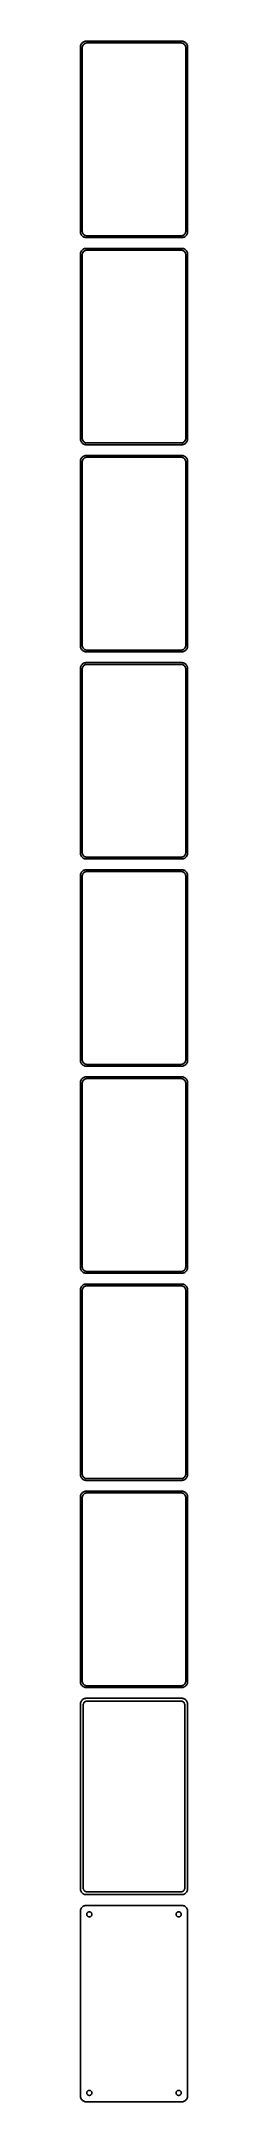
# Model space of a CAD drawing. Header units: metres. Extents: x -45 to 45, y 1658 to 3388.
import ezdxf

# ---------------------------------------------------------------- set-up
doc = ezdxf.new("R2010")
doc.units = ezdxf.units.M

msp = doc.modelspace()

# ---------------------------------------------------------------- linework, layer by layer
for p, q in [((-44.9606, 3384.13), (-45, 3383.5)), ((-45, 3383.5), (-45, 3228.5)), ((-44.8429, 3384.74), (-44.9606, 3384.13)), ((-44.6489, 3385.34), (-44.8429, 3384.74)), ((-44.3815, 3385.91), (-44.6489, 3385.34)), ((-44.0451, 3386.44), (-44.3815, 3385.91)), ((-43.6448, 3386.92), (-44.0451, 3386.44)), ((-43.1871, 3387.35), (-43.6448, 3386.92)), ((-43.5, 3383), (-43.4685, 3383.5)), ((-43.5, 3229), (-43.5, 3383)), ((-43.4685, 3383.5), (-43.3743, 3383.99)), ((-43.3743, 3383.99), (-43.2191, 3384.47)), ((-43.2191, 3384.47), (-43.0052, 3384.93)), ((-42.6791, 3387.72), (-43.1871, 3387.35)), ((-43.0052, 3384.93), (-42.7361, 3385.35)), ((-42.7361, 3385.35), (-42.4159, 3385.74)), ((-42.1289, 3388.02), (-42.6791, 3387.72)), ((-42.4159, 3385.74), (-42.0497, 3386.08)), ((-41.5451, 3388.26), (-42.1289, 3388.02)), ((-42.0497, 3386.08), (-41.6433, 3386.38)), ((-41.6433, 3386.38), (-41.2031, 3386.62)), ((-40.9369, 3388.41), (-41.5451, 3388.26)), ((-41.2031, 3386.62), (-40.7361, 3386.8)), ((-40.3139, 3388.49), (-40.9369, 3388.41)), ((-40.7361, 3386.8), (-40.2495, 3386.93)), ((40.3139, 3388.49), (-40.3139, 3388.49)), ((-40.2495, 3386.93), (-39.7512, 3386.99)), ((-39.7512, 3386.99), (39.7512, 3386.99)), ((39.7512, 3386.99), (40.2495, 3386.93)), ((40.2495, 3386.93), (40.7361, 3386.8)), ((40.9369, 3388.41), (40.3139, 3388.49)), ((40.7361, 3386.8), (41.2031, 3386.62)), ((41.5451, 3388.26), (40.9369, 3388.41)), ((41.2031, 3386.62), (41.6433, 3386.38)), ((42.1289, 3388.02), (41.5451, 3388.26)), ((41.6433, 3386.38), (42.0497, 3386.08)), ((42.0497, 3386.08), (42.4159, 3385.74)), ((42.6791, 3387.72), (42.1289, 3388.02)), ((42.4159, 3385.74), (42.7361, 3385.35)), ((43.1871, 3387.35), (42.6791, 3387.72)), ((42.7361, 3385.35), (43.0052, 3384.93)), ((43.0052, 3384.93), (43.2191, 3384.47)), ((43.6448, 3386.92), (43.1871, 3387.35)), ((43.2191, 3384.47), (43.3743, 3383.99)), ((43.3743, 3383.99), (43.4685, 3383.5)), ((43.4685, 3383.5), (43.5, 3383)), ((43.5, 3383), (43.5, 3229)), ((44.0451, 3386.44), (43.6448, 3386.92)), ((44.3815, 3385.91), (44.0451, 3386.44)), ((44.6489, 3385.34), (44.3815, 3385.91)), ((44.8429, 3384.74), (44.6489, 3385.34)), ((44.9606, 3384.13), (44.8429, 3384.74)), ((45, 3383.5), (44.9606, 3384.13)), ((45, 3228.5), (45, 3383.5)), ((-45, 3228.5), (-44.9606, 3227.87)), ((-44.9606, 3227.87), (-44.8429, 3227.26)), ((-44.8429, 3227.26), (-44.6489, 3226.66)), ((-44.6489, 3226.66), (-44.3815, 3226.09)), ((-44.3815, 3226.09), (-44.0451, 3225.56)), ((-44.0451, 3225.56), (-43.6448, 3225.08)), ((-43.6448, 3225.08), (-43.1871, 3224.65)), ((-43.4685, 3228.5), (-43.5, 3229)), ((-43.3743, 3228.01), (-43.4685, 3228.5)), ((-43.2191, 3227.53), (-43.3743, 3228.01)), ((-43.0052, 3227.07), (-43.2191, 3227.53)), ((-43.1871, 3224.65), (-42.6791, 3224.28)), ((-42.7361, 3226.65), (-43.0052, 3227.07)), ((-42.4159, 3226.26), (-42.7361, 3226.65)), ((-42.6791, 3224.28), (-42.1289, 3223.98)), ((-42.0497, 3225.92), (-42.4159, 3226.26)), ((-42.1289, 3223.98), (-41.5451, 3223.74)), ((-41.6433, 3225.62), (-42.0497, 3225.92)), ((-41.2031, 3225.38), (-41.6433, 3225.62)), ((-41.5451, 3223.74), (-40.9369, 3223.59)), ((-40.7361, 3225.2), (-41.2031, 3225.38)), ((-40.9369, 3223.59), (-40.3139, 3223.51)), ((-40.2495, 3225.07), (-40.7361, 3225.2)), ((-40.3139, 3223.51), (40.3139, 3223.51)), ((-39.7512, 3225.01), (-40.2495, 3225.07)), ((39.7512, 3225.01), (-39.7512, 3225.01)), ((40.2495, 3225.07), (39.7512, 3225.01)), ((40.7361, 3225.2), (40.2495, 3225.07)), ((40.3139, 3223.51), (40.9369, 3223.59)), ((41.2031, 3225.38), (40.7361, 3225.2)), ((40.9369, 3223.59), (41.5451, 3223.74)), ((41.6433, 3225.62), (41.2031, 3225.38)), ((41.5451, 3223.74), (42.1289, 3223.98)), ((42.0497, 3225.92), (41.6433, 3225.62)), ((42.4159, 3226.26), (42.0497, 3225.92)), ((42.1289, 3223.98), (42.6791, 3224.28)), ((42.7361, 3226.65), (42.4159, 3226.26)), ((42.6791, 3224.28), (43.1871, 3224.65)), ((43.0052, 3227.07), (42.7361, 3226.65)), ((43.2191, 3227.53), (43.0052, 3227.07)), ((43.1871, 3224.65), (43.6448, 3225.08)), ((43.3743, 3228.01), (43.2191, 3227.53)), ((43.4685, 3228.5), (43.3743, 3228.01)), ((43.5, 3229), (43.4685, 3228.5)), ((43.6448, 3225.08), (44.0451, 3225.56)), ((44.0451, 3225.56), (44.3815, 3226.09)), ((44.3815, 3226.09), (44.6489, 3226.66)), ((44.6489, 3226.66), (44.8429, 3227.26)), ((44.8429, 3227.26), (44.9606, 3227.87)), ((44.9606, 3227.87), (45, 3228.5)), ((-44.9606, 3210.13), (-45, 3209.5)), ((-45, 3209.5), (-45, 3054.5)), ((-44.8429, 3210.74), (-44.9606, 3210.13)), ((-44.6489, 3211.34), (-44.8429, 3210.74)), ((-44.3815, 3211.91), (-44.6489, 3211.34)), ((-44.0451, 3212.44), (-44.3815, 3211.91)), ((-43.6448, 3212.92), (-44.0451, 3212.44)), ((-43.1871, 3213.35), (-43.6448, 3212.92)), ((-43.5, 3209), (-43.4685, 3209.5)), ((-43.5, 3055), (-43.5, 3209)), ((-43.4685, 3209.5), (-43.3743, 3209.99)), ((-43.3743, 3209.99), (-43.2191, 3210.47)), ((-43.2191, 3210.47), (-43.0052, 3210.93)), ((-42.6791, 3213.72), (-43.1871, 3213.35)), ((-43.0052, 3210.93), (-42.7361, 3211.35)), ((-42.7361, 3211.35), (-42.4159, 3211.74)), ((-42.1289, 3214.02), (-42.6791, 3213.72)), ((-42.4159, 3211.74), (-42.0497, 3212.08)), ((-41.5451, 3214.26), (-42.1289, 3214.02)), ((-42.0497, 3212.08), (-41.6433, 3212.38)), ((-41.6433, 3212.38), (-41.2031, 3212.62)), ((-40.9369, 3214.41), (-41.5451, 3214.26)), ((-41.2031, 3212.62), (-40.7361, 3212.8)), ((-40.3139, 3214.49), (-40.9369, 3214.41)), ((-40.7361, 3212.8), (-40.2495, 3212.93)), ((40.3139, 3214.49), (-40.3139, 3214.49)), ((-40.2495, 3212.93), (-39.7512, 3212.99)), ((-39.7512, 3212.99), (39.7512, 3212.99)), ((39.7512, 3212.99), (40.2495, 3212.93)), ((40.2495, 3212.93), (40.7361, 3212.8)), ((40.9369, 3214.41), (40.3139, 3214.49)), ((40.7361, 3212.8), (41.2031, 3212.62)), ((41.5451, 3214.26), (40.9369, 3214.41)), ((41.2031, 3212.62), (41.6433, 3212.38)), ((42.1289, 3214.02), (41.5451, 3214.26)), ((41.6433, 3212.38), (42.0497, 3212.08)), ((42.0497, 3212.08), (42.4159, 3211.74)), ((42.6791, 3213.72), (42.1289, 3214.02)), ((42.4159, 3211.74), (42.7361, 3211.35)), ((43.1871, 3213.35), (42.6791, 3213.72)), ((42.7361, 3211.35), (43.0052, 3210.93)), ((43.0052, 3210.93), (43.2191, 3210.47)), ((43.6448, 3212.92), (43.1871, 3213.35)), ((43.2191, 3210.47), (43.3743, 3209.99)), ((43.3743, 3209.99), (43.4685, 3209.5)), ((43.4685, 3209.5), (43.5, 3209)), ((43.5, 3209), (43.5, 3055)), ((44.0451, 3212.44), (43.6448, 3212.92)), ((44.3815, 3211.91), (44.0451, 3212.44)), ((44.6489, 3211.34), (44.3815, 3211.91)), ((44.8429, 3210.74), (44.6489, 3211.34)), ((44.9606, 3210.13), (44.8429, 3210.74)), ((45, 3209.5), (44.9606, 3210.13)), ((45, 3054.5), (45, 3209.5)), ((-45, 3054.5), (-44.9606, 3053.87)), ((-44.9606, 3053.87), (-44.8429, 3053.26)), ((-44.8429, 3053.26), (-44.6489, 3052.66)), ((-44.6489, 3052.66), (-44.3815, 3052.09)), ((-44.3815, 3052.09), (-44.0451, 3051.56)), ((-44.0451, 3051.56), (-43.6448, 3051.08)), ((-43.6448, 3051.08), (-43.1871, 3050.65)), ((-43.4685, 3054.5), (-43.5, 3055)), ((-43.3743, 3054.01), (-43.4685, 3054.5)), ((-43.2191, 3053.53), (-43.3743, 3054.01)), ((-43.0052, 3053.07), (-43.2191, 3053.53)), ((-43.1871, 3050.65), (-42.6791, 3050.28)), ((-42.7361, 3052.65), (-43.0052, 3053.07)), ((-42.4159, 3052.26), (-42.7361, 3052.65)), ((-42.6791, 3050.28), (-42.1289, 3049.98)), ((-42.0497, 3051.92), (-42.4159, 3052.26)), ((-42.1289, 3049.98), (-41.5451, 3049.74)), ((-41.6433, 3051.62), (-42.0497, 3051.92)), ((-41.2031, 3051.38), (-41.6433, 3051.62)), ((-41.5451, 3049.74), (-40.9369, 3049.59)), ((-40.7361, 3051.2), (-41.2031, 3051.38)), ((-40.9369, 3049.59), (-40.3139, 3049.51)), ((-40.2495, 3051.07), (-40.7361, 3051.2)), ((-40.3139, 3049.51), (40.3139, 3049.51)), ((-39.7512, 3051.01), (-40.2495, 3051.07)), ((39.7512, 3051.01), (-39.7512, 3051.01)), ((40.2495, 3051.07), (39.7512, 3051.01)), ((40.7361, 3051.2), (40.2495, 3051.07)), ((40.3139, 3049.51), (40.9369, 3049.59)), ((41.2031, 3051.38), (40.7361, 3051.2)), ((40.9369, 3049.59), (41.5451, 3049.74)), ((41.6433, 3051.62), (41.2031, 3051.38)), ((41.5451, 3049.74), (42.1289, 3049.98)), ((42.0497, 3051.92), (41.6433, 3051.62)), ((42.4159, 3052.26), (42.0497, 3051.92)), ((42.1289, 3049.98), (42.6791, 3050.28)), ((42.7361, 3052.65), (42.4159, 3052.26)), ((42.6791, 3050.28), (43.1871, 3050.65)), ((43.0052, 3053.07), (42.7361, 3052.65)), ((43.2191, 3053.53), (43.0052, 3053.07)), ((43.1871, 3050.65), (43.6448, 3051.08)), ((43.3743, 3054.01), (43.2191, 3053.53)), ((43.4685, 3054.5), (43.3743, 3054.01)), ((43.5, 3055), (43.4685, 3054.5)), ((43.6448, 3051.08), (44.0451, 3051.56)), ((44.0451, 3051.56), (44.3815, 3052.09)), ((44.3815, 3052.09), (44.6489, 3052.66)), ((44.6489, 3052.66), (44.8429, 3053.26)), ((44.8429, 3053.26), (44.9606, 3053.87)), ((44.9606, 3053.87), (45, 3054.5)), ((-44.9606, 3036.13), (-45, 3035.5)), ((-45, 3035.5), (-45, 2880.5)), ((-44.8429, 3036.74), (-44.9606, 3036.13)), ((-44.6489, 3037.34), (-44.8429, 3036.74)), ((-44.3815, 3037.91), (-44.6489, 3037.34)), ((-44.0451, 3038.44), (-44.3815, 3037.91)), ((-43.6448, 3038.92), (-44.0451, 3038.44)), ((-43.1871, 3039.35), (-43.6448, 3038.92)), ((-43.5, 3035), (-43.4685, 3035.5)), ((-43.5, 2881), (-43.5, 3035)), ((-43.4685, 3035.5), (-43.3743, 3035.99)), ((-43.3743, 3035.99), (-43.2191, 3036.47)), ((-43.2191, 3036.47), (-43.0052, 3036.93)), ((-42.6791, 3039.72), (-43.1871, 3039.35)), ((-43.0052, 3036.93), (-42.7361, 3037.35)), ((-42.7361, 3037.35), (-42.4159, 3037.74)), ((-42.1289, 3040.02), (-42.6791, 3039.72)), ((-42.4159, 3037.74), (-42.0497, 3038.08)), ((-41.5451, 3040.26), (-42.1289, 3040.02)), ((-42.0497, 3038.08), (-41.6433, 3038.38)), ((-41.6433, 3038.38), (-41.2031, 3038.62)), ((-40.9369, 3040.41), (-41.5451, 3040.26)), ((-41.2031, 3038.62), (-40.7361, 3038.8)), ((-40.3139, 3040.49), (-40.9369, 3040.41)), ((-40.7361, 3038.8), (-40.2495, 3038.93)), ((40.3139, 3040.49), (-40.3139, 3040.49)), ((-40.2495, 3038.93), (-39.7512, 3038.99)), ((-39.7512, 3038.99), (39.7512, 3038.99)), ((39.7512, 3038.99), (40.2495, 3038.93)), ((40.2495, 3038.93), (40.7361, 3038.8)), ((40.9369, 3040.41), (40.3139, 3040.49)), ((40.7361, 3038.8), (41.2031, 3038.62)), ((41.5451, 3040.26), (40.9369, 3040.41)), ((41.2031, 3038.62), (41.6433, 3038.38)), ((42.1289, 3040.02), (41.5451, 3040.26)), ((41.6433, 3038.38), (42.0497, 3038.08)), ((42.0497, 3038.08), (42.4159, 3037.74)), ((42.6791, 3039.72), (42.1289, 3040.02)), ((42.4159, 3037.74), (42.7361, 3037.35)), ((43.1871, 3039.35), (42.6791, 3039.72)), ((42.7361, 3037.35), (43.0052, 3036.93)), ((43.0052, 3036.93), (43.2191, 3036.47)), ((43.6448, 3038.92), (43.1871, 3039.35)), ((43.2191, 3036.47), (43.3743, 3035.99)), ((43.3743, 3035.99), (43.4685, 3035.5)), ((43.4685, 3035.5), (43.5, 3035)), ((43.5, 3035), (43.5, 2881)), ((44.0451, 3038.44), (43.6448, 3038.92)), ((44.3815, 3037.91), (44.0451, 3038.44)), ((44.6489, 3037.34), (44.3815, 3037.91)), ((44.8429, 3036.74), (44.6489, 3037.34)), ((44.9606, 3036.13), (44.8429, 3036.74)), ((45, 3035.5), (44.9606, 3036.13)), ((45, 2880.5), (45, 3035.5)), ((-45, 2880.5), (-44.9606, 2879.87)), ((-44.9606, 2879.87), (-44.8429, 2879.26)), ((-44.8429, 2879.26), (-44.6489, 2878.66)), ((-44.6489, 2878.66), (-44.3815, 2878.09)), ((-44.3815, 2878.09), (-44.0451, 2877.56)), ((-44.0451, 2877.56), (-43.6448, 2877.08)), ((-43.6448, 2877.08), (-43.1871, 2876.65)), ((-43.4685, 2880.5), (-43.5, 2881)), ((-43.3743, 2880.01), (-43.4685, 2880.5)), ((-43.2191, 2879.53), (-43.3743, 2880.01)), ((-43.0052, 2879.07), (-43.2191, 2879.53)), ((-43.1871, 2876.65), (-42.6791, 2876.28)), ((-42.7361, 2878.65), (-43.0052, 2879.07)), ((-42.4159, 2878.26), (-42.7361, 2878.65)), ((-42.6791, 2876.28), (-42.1289, 2875.98)), ((-42.0497, 2877.92), (-42.4159, 2878.26)), ((-42.1289, 2875.98), (-41.5451, 2875.74)), ((-41.6433, 2877.62), (-42.0497, 2877.92)), ((-41.2031, 2877.38), (-41.6433, 2877.62)), ((-41.5451, 2875.74), (-40.9369, 2875.59)), ((-40.7361, 2877.2), (-41.2031, 2877.38)), ((-40.9369, 2875.59), (-40.3139, 2875.51)), ((-40.2495, 2877.07), (-40.7361, 2877.2)), ((-40.3139, 2875.51), (40.3139, 2875.51)), ((-39.7512, 2877.01), (-40.2495, 2877.07)), ((39.7512, 2877.01), (-39.7512, 2877.01)), ((40.2495, 2877.07), (39.7512, 2877.01)), ((40.7361, 2877.2), (40.2495, 2877.07)), ((40.3139, 2875.51), (40.9369, 2875.59)), ((41.2031, 2877.38), (40.7361, 2877.2)), ((40.9369, 2875.59), (41.5451, 2875.74)), ((41.6433, 2877.62), (41.2031, 2877.38)), ((41.5451, 2875.74), (42.1289, 2875.98)), ((42.0497, 2877.92), (41.6433, 2877.62)), ((42.4159, 2878.26), (42.0497, 2877.92)), ((42.1289, 2875.98), (42.6791, 2876.28)), ((42.7361, 2878.65), (42.4159, 2878.26)), ((42.6791, 2876.28), (43.1871, 2876.65)), ((43.0052, 2879.07), (42.7361, 2878.65)), ((43.2191, 2879.53), (43.0052, 2879.07)), ((43.1871, 2876.65), (43.6448, 2877.08)), ((43.3743, 2880.01), (43.2191, 2879.53)), ((43.4685, 2880.5), (43.3743, 2880.01)), ((43.5, 2881), (43.4685, 2880.5)), ((43.6448, 2877.08), (44.0451, 2877.56)), ((44.0451, 2877.56), (44.3815, 2878.09)), ((44.3815, 2878.09), (44.6489, 2878.66)), ((44.6489, 2878.66), (44.8429, 2879.26)), ((44.8429, 2879.26), (44.9606, 2879.87)), ((44.9606, 2879.87), (45, 2880.5)), ((-44.9606, 2862.13), (-45, 2861.5)), ((-45, 2861.5), (-45, 2706.5)), ((-44.8429, 2862.74), (-44.9606, 2862.13)), ((-44.6489, 2863.34), (-44.8429, 2862.74)), ((-44.3815, 2863.91), (-44.6489, 2863.34)), ((-44.0451, 2864.44), (-44.3815, 2863.91)), ((-43.6448, 2864.92), (-44.0451, 2864.44)), ((-43.1871, 2865.35), (-43.6448, 2864.92)), ((-43.5, 2861), (-43.4685, 2861.5)), ((-43.5, 2707), (-43.5, 2861)), ((-43.4685, 2861.5), (-43.3743, 2861.99)), ((-43.3743, 2861.99), (-43.2191, 2862.47)), ((-43.2191, 2862.47), (-43.0052, 2862.93)), ((-42.6791, 2865.72), (-43.1871, 2865.35)), ((-43.0052, 2862.93), (-42.7361, 2863.35)), ((-42.7361, 2863.35), (-42.4159, 2863.74)), ((-42.1289, 2866.02), (-42.6791, 2865.72)), ((-42.4159, 2863.74), (-42.0497, 2864.08)), ((-41.5451, 2866.26), (-42.1289, 2866.02)), ((-42.0497, 2864.08), (-41.6433, 2864.38)), ((-41.6433, 2864.38), (-41.2031, 2864.62)), ((-40.9369, 2866.41), (-41.5451, 2866.26)), ((-41.2031, 2864.62), (-40.7361, 2864.8)), ((-40.3139, 2866.49), (-40.9369, 2866.41)), ((-40.7361, 2864.8), (-40.2495, 2864.93)), ((40.3139, 2866.49), (-40.3139, 2866.49)), ((-40.2495, 2864.93), (-39.7512, 2864.99)), ((-39.7512, 2864.99), (39.7512, 2864.99)), ((39.7512, 2864.99), (40.2495, 2864.93)), ((40.2495, 2864.93), (40.7361, 2864.8)), ((40.9369, 2866.41), (40.3139, 2866.49)), ((40.7361, 2864.8), (41.2031, 2864.62)), ((41.5451, 2866.26), (40.9369, 2866.41)), ((41.2031, 2864.62), (41.6433, 2864.38)), ((42.1289, 2866.02), (41.5451, 2866.26)), ((41.6433, 2864.38), (42.0497, 2864.08)), ((42.0497, 2864.08), (42.4159, 2863.74)), ((42.6791, 2865.72), (42.1289, 2866.02)), ((42.4159, 2863.74), (42.7361, 2863.35)), ((43.1871, 2865.35), (42.6791, 2865.72)), ((42.7361, 2863.35), (43.0052, 2862.93)), ((43.0052, 2862.93), (43.2191, 2862.47)), ((43.6448, 2864.92), (43.1871, 2865.35)), ((43.2191, 2862.47), (43.3743, 2861.99)), ((43.3743, 2861.99), (43.4685, 2861.5)), ((43.4685, 2861.5), (43.5, 2861)), ((43.5, 2861), (43.5, 2707)), ((44.0451, 2864.44), (43.6448, 2864.92)), ((44.3815, 2863.91), (44.0451, 2864.44)), ((44.6489, 2863.34), (44.3815, 2863.91)), ((44.8429, 2862.74), (44.6489, 2863.34)), ((44.9606, 2862.13), (44.8429, 2862.74)), ((45, 2861.5), (44.9606, 2862.13)), ((45, 2706.5), (45, 2861.5)), ((-45, 2706.5), (-44.9606, 2705.87)), ((-44.9606, 2705.87), (-44.8429, 2705.26)), ((-44.8429, 2705.26), (-44.6489, 2704.66)), ((-44.6489, 2704.66), (-44.3815, 2704.09)), ((-44.3815, 2704.09), (-44.0451, 2703.56)), ((-44.0451, 2703.56), (-43.6448, 2703.08)), ((-43.6448, 2703.08), (-43.1871, 2702.65)), ((-43.4685, 2706.5), (-43.5, 2707)), ((-43.3743, 2706.01), (-43.4685, 2706.5)), ((-43.2191, 2705.53), (-43.3743, 2706.01)), ((-43.0052, 2705.07), (-43.2191, 2705.53)), ((-43.1871, 2702.65), (-42.6791, 2702.28)), ((-42.7361, 2704.65), (-43.0052, 2705.07)), ((-42.4159, 2704.26), (-42.7361, 2704.65)), ((-42.6791, 2702.28), (-42.1289, 2701.98)), ((-42.0497, 2703.92), (-42.4159, 2704.26)), ((-42.1289, 2701.98), (-41.5451, 2701.74)), ((-41.6433, 2703.62), (-42.0497, 2703.92)), ((-41.2031, 2703.38), (-41.6433, 2703.62)), ((-41.5451, 2701.74), (-40.9369, 2701.59)), ((-40.7361, 2703.2), (-41.2031, 2703.38)), ((-40.9369, 2701.59), (-40.3139, 2701.51)), ((-40.2495, 2703.07), (-40.7361, 2703.2)), ((-40.3139, 2701.51), (40.3139, 2701.51)), ((-39.7512, 2703.01), (-40.2495, 2703.07)), ((39.7512, 2703.01), (-39.7512, 2703.01)), ((40.2495, 2703.07), (39.7512, 2703.01)), ((40.7361, 2703.2), (40.2495, 2703.07)), ((40.3139, 2701.51), (40.9369, 2701.59)), ((41.2031, 2703.38), (40.7361, 2703.2)), ((40.9369, 2701.59), (41.5451, 2701.74)), ((41.6433, 2703.62), (41.2031, 2703.38)), ((41.5451, 2701.74), (42.1289, 2701.98)), ((42.0497, 2703.92), (41.6433, 2703.62)), ((42.4159, 2704.26), (42.0497, 2703.92)), ((42.1289, 2701.98), (42.6791, 2702.28)), ((42.7361, 2704.65), (42.4159, 2704.26)), ((42.6791, 2702.28), (43.1871, 2702.65)), ((43.0052, 2705.07), (42.7361, 2704.65)), ((43.2191, 2705.53), (43.0052, 2705.07)), ((43.1871, 2702.65), (43.6448, 2703.08)), ((43.3743, 2706.01), (43.2191, 2705.53)), ((43.4685, 2706.5), (43.3743, 2706.01)), ((43.5, 2707), (43.4685, 2706.5)), ((43.6448, 2703.08), (44.0451, 2703.56)), ((44.0451, 2703.56), (44.3815, 2704.09)), ((44.3815, 2704.09), (44.6489, 2704.66)), ((44.6489, 2704.66), (44.8429, 2705.26)), ((44.8429, 2705.26), (44.9606, 2705.87)), ((44.9606, 2705.87), (45, 2706.5)), ((-44.9606, 2688.13), (-45, 2687.5)), ((-45, 2687.5), (-45, 2532.5)), ((-44.8429, 2688.74), (-44.9606, 2688.13)), ((-44.6489, 2689.34), (-44.8429, 2688.74)), ((-44.3815, 2689.91), (-44.6489, 2689.34)), ((-44.0451, 2690.44), (-44.3815, 2689.91)), ((-43.6448, 2690.92), (-44.0451, 2690.44)), ((-43.1871, 2691.35), (-43.6448, 2690.92)), ((-43.5, 2687), (-43.4685, 2687.5)), ((-43.5, 2533), (-43.5, 2687)), ((-43.4685, 2687.5), (-43.3743, 2687.99)), ((-43.3743, 2687.99), (-43.2191, 2688.47)), ((-43.2191, 2688.47), (-43.0052, 2688.93)), ((-42.6791, 2691.72), (-43.1871, 2691.35)), ((-43.0052, 2688.93), (-42.7361, 2689.35)), ((-42.7361, 2689.35), (-42.4159, 2689.74)), ((-42.1289, 2692.02), (-42.6791, 2691.72)), ((-42.4159, 2689.74), (-42.0497, 2690.08)), ((-41.5451, 2692.26), (-42.1289, 2692.02)), ((-42.0497, 2690.08), (-41.6433, 2690.38)), ((-41.6433, 2690.38), (-41.2031, 2690.62)), ((-40.9369, 2692.41), (-41.5451, 2692.26)), ((-41.2031, 2690.62), (-40.7361, 2690.8)), ((-40.3139, 2692.49), (-40.9369, 2692.41)), ((-40.7361, 2690.8), (-40.2495, 2690.93)), ((40.3139, 2692.49), (-40.3139, 2692.49)), ((-40.2495, 2690.93), (-39.7512, 2690.99)), ((-39.7512, 2690.99), (39.7512, 2690.99)), ((39.7512, 2690.99), (40.2495, 2690.93)), ((40.2495, 2690.93), (40.7361, 2690.8)), ((40.9369, 2692.41), (40.3139, 2692.49)), ((40.7361, 2690.8), (41.2031, 2690.62)), ((41.5451, 2692.26), (40.9369, 2692.41)), ((41.2031, 2690.62), (41.6433, 2690.38)), ((42.1289, 2692.02), (41.5451, 2692.26)), ((41.6433, 2690.38), (42.0497, 2690.08)), ((42.0497, 2690.08), (42.4159, 2689.74)), ((42.6791, 2691.72), (42.1289, 2692.02)), ((42.4159, 2689.74), (42.7361, 2689.35)), ((43.1871, 2691.35), (42.6791, 2691.72)), ((42.7361, 2689.35), (43.0052, 2688.93)), ((43.0052, 2688.93), (43.2191, 2688.47)), ((43.6448, 2690.92), (43.1871, 2691.35)), ((43.2191, 2688.47), (43.3743, 2687.99)), ((43.3743, 2687.99), (43.4685, 2687.5)), ((43.4685, 2687.5), (43.5, 2687)), ((43.5, 2687), (43.5, 2533)), ((44.0451, 2690.44), (43.6448, 2690.92)), ((44.3815, 2689.91), (44.0451, 2690.44)), ((44.6489, 2689.34), (44.3815, 2689.91)), ((44.8429, 2688.74), (44.6489, 2689.34)), ((44.9606, 2688.13), (44.8429, 2688.74)), ((45, 2687.5), (44.9606, 2688.13)), ((45, 2532.5), (45, 2687.5)), ((-45, 2532.5), (-44.9606, 2531.87)), ((-44.9606, 2531.87), (-44.8429, 2531.26)), ((-44.8429, 2531.26), (-44.6489, 2530.66)), ((-44.6489, 2530.66), (-44.3815, 2530.09)), ((-44.3815, 2530.09), (-44.0451, 2529.56)), ((-44.0451, 2529.56), (-43.6448, 2529.08)), ((-43.6448, 2529.08), (-43.1871, 2528.65)), ((-43.4685, 2532.5), (-43.5, 2533)), ((-43.3743, 2532.01), (-43.4685, 2532.5)), ((-43.2191, 2531.53), (-43.3743, 2532.01)), ((-43.0052, 2531.07), (-43.2191, 2531.53)), ((-43.1871, 2528.65), (-42.6791, 2528.28)), ((-42.7361, 2530.65), (-43.0052, 2531.07)), ((-42.4159, 2530.26), (-42.7361, 2530.65)), ((-42.6791, 2528.28), (-42.1289, 2527.98)), ((-42.0497, 2529.92), (-42.4159, 2530.26)), ((-42.1289, 2527.98), (-41.5451, 2527.74)), ((-41.6433, 2529.62), (-42.0497, 2529.92)), ((-41.2031, 2529.38), (-41.6433, 2529.62)), ((-41.5451, 2527.74), (-40.9369, 2527.59)), ((-40.7361, 2529.2), (-41.2031, 2529.38)), ((-40.9369, 2527.59), (-40.3139, 2527.51)), ((-40.2495, 2529.07), (-40.7361, 2529.2)), ((-40.3139, 2527.51), (40.3139, 2527.51)), ((-39.7512, 2529.01), (-40.2495, 2529.07)), ((39.7512, 2529.01), (-39.7512, 2529.01)), ((40.2495, 2529.07), (39.7512, 2529.01)), ((40.7361, 2529.2), (40.2495, 2529.07)), ((40.3139, 2527.51), (40.9369, 2527.59)), ((41.2031, 2529.38), (40.7361, 2529.2)), ((40.9369, 2527.59), (41.5451, 2527.74)), ((41.6433, 2529.62), (41.2031, 2529.38)), ((41.5451, 2527.74), (42.1289, 2527.98)), ((42.0497, 2529.92), (41.6433, 2529.62)), ((42.4159, 2530.26), (42.0497, 2529.92)), ((42.1289, 2527.98), (42.6791, 2528.28)), ((42.7361, 2530.65), (42.4159, 2530.26)), ((42.6791, 2528.28), (43.1871, 2528.65)), ((43.0052, 2531.07), (42.7361, 2530.65)), ((43.2191, 2531.53), (43.0052, 2531.07)), ((43.1871, 2528.65), (43.6448, 2529.08)), ((43.3743, 2532.01), (43.2191, 2531.53)), ((43.4685, 2532.5), (43.3743, 2532.01)), ((43.5, 2533), (43.4685, 2532.5)), ((43.6448, 2529.08), (44.0451, 2529.56)), ((44.0451, 2529.56), (44.3815, 2530.09)), ((44.3815, 2530.09), (44.6489, 2530.66)), ((44.6489, 2530.66), (44.8429, 2531.26)), ((44.8429, 2531.26), (44.9606, 2531.87)), ((44.9606, 2531.87), (45, 2532.5)), ((-44.9606, 2514.13), (-45, 2513.5)), ((-45, 2513.5), (-45, 2358.5)), ((-44.8429, 2514.74), (-44.9606, 2514.13)), ((-44.6489, 2515.34), (-44.8429, 2514.74)), ((-44.3815, 2515.91), (-44.6489, 2515.34)), ((-44.0451, 2516.44), (-44.3815, 2515.91)), ((-43.6448, 2516.92), (-44.0451, 2516.44)), ((-43.1871, 2517.35), (-43.6448, 2516.92)), ((-43.5, 2513), (-43.4685, 2513.5)), ((-43.5, 2359), (-43.5, 2513)), ((-43.4685, 2513.5), (-43.3743, 2513.99)), ((-43.3743, 2513.99), (-43.2191, 2514.47)), ((-43.2191, 2514.47), (-43.0052, 2514.93)), ((-42.6791, 2517.72), (-43.1871, 2517.35)), ((-43.0052, 2514.93), (-42.7361, 2515.35)), ((-42.7361, 2515.35), (-42.4159, 2515.74)), ((-42.1289, 2518.02), (-42.6791, 2517.72)), ((-42.4159, 2515.74), (-42.0497, 2516.08)), ((-41.5451, 2518.26), (-42.1289, 2518.02)), ((-42.0497, 2516.08), (-41.6433, 2516.38)), ((-41.6433, 2516.38), (-41.2031, 2516.62)), ((-40.9369, 2518.41), (-41.5451, 2518.26)), ((-41.2031, 2516.62), (-40.7361, 2516.8)), ((-40.3139, 2518.49), (-40.9369, 2518.41)), ((-40.7361, 2516.8), (-40.2495, 2516.93)), ((40.3139, 2518.49), (-40.3139, 2518.49)), ((-40.2495, 2516.93), (-39.7512, 2516.99)), ((-39.7512, 2516.99), (39.7512, 2516.99)), ((39.7512, 2516.99), (40.2495, 2516.93)), ((40.2495, 2516.93), (40.7361, 2516.8)), ((40.9369, 2518.41), (40.3139, 2518.49)), ((40.7361, 2516.8), (41.2031, 2516.62)), ((41.5451, 2518.26), (40.9369, 2518.41)), ((41.2031, 2516.62), (41.6433, 2516.38)), ((42.1289, 2518.02), (41.5451, 2518.26)), ((41.6433, 2516.38), (42.0497, 2516.08)), ((42.0497, 2516.08), (42.4159, 2515.74)), ((42.6791, 2517.72), (42.1289, 2518.02)), ((42.4159, 2515.74), (42.7361, 2515.35)), ((43.1871, 2517.35), (42.6791, 2517.72)), ((42.7361, 2515.35), (43.0052, 2514.93)), ((43.0052, 2514.93), (43.2191, 2514.47)), ((43.6448, 2516.92), (43.1871, 2517.35)), ((43.2191, 2514.47), (43.3743, 2513.99)), ((43.3743, 2513.99), (43.4685, 2513.5)), ((43.4685, 2513.5), (43.5, 2513)), ((43.5, 2513), (43.5, 2359)), ((44.0451, 2516.44), (43.6448, 2516.92)), ((44.3815, 2515.91), (44.0451, 2516.44)), ((44.6489, 2515.34), (44.3815, 2515.91)), ((44.8429, 2514.74), (44.6489, 2515.34)), ((44.9606, 2514.13), (44.8429, 2514.74)), ((45, 2513.5), (44.9606, 2514.13)), ((45, 2358.5), (45, 2513.5)), ((-45, 2358.5), (-44.9606, 2357.87)), ((-44.9606, 2357.87), (-44.8429, 2357.26)), ((-44.8429, 2357.26), (-44.6489, 2356.66)), ((-44.6489, 2356.66), (-44.3815, 2356.09)), ((-44.3815, 2356.09), (-44.0451, 2355.56)), ((-44.0451, 2355.56), (-43.6448, 2355.08)), ((-43.6448, 2355.08), (-43.1871, 2354.65)), ((-43.4685, 2358.5), (-43.5, 2359)), ((-43.3743, 2358.01), (-43.4685, 2358.5)), ((-43.2191, 2357.53), (-43.3743, 2358.01)), ((-43.0052, 2357.07), (-43.2191, 2357.53)), ((-43.1871, 2354.65), (-42.6791, 2354.28)), ((-42.7361, 2356.65), (-43.0052, 2357.07)), ((-42.4159, 2356.26), (-42.7361, 2356.65)), ((-42.6791, 2354.28), (-42.1289, 2353.98)), ((-42.0497, 2355.92), (-42.4159, 2356.26)), ((-41.6433, 2355.62), (-42.0497, 2355.92)), ((-41.2031, 2355.38), (-41.6433, 2355.62)), ((-40.7361, 2355.2), (-41.2031, 2355.38)), ((-40.2495, 2355.07), (-40.7361, 2355.2)), ((-39.7512, 2355.01), (-40.2495, 2355.07)), ((39.7512, 2355.01), (-39.7512, 2355.01)), ((40.2495, 2355.07), (39.7512, 2355.01)), ((40.7361, 2355.2), (40.2495, 2355.07)), ((41.2031, 2355.38), (40.7361, 2355.2)), ((41.6433, 2355.62), (41.2031, 2355.38)), ((42.0497, 2355.92), (41.6433, 2355.62)), ((42.4159, 2356.26), (42.0497, 2355.92)), ((42.1289, 2353.98), (42.6791, 2354.28)), ((42.7361, 2356.65), (42.4159, 2356.26)), ((42.6791, 2354.28), (43.1871, 2354.65)), ((43.0052, 2357.07), (42.7361, 2356.65)), ((43.2191, 2357.53), (43.0052, 2357.07)), ((43.1871, 2354.65), (43.6448, 2355.08)), ((43.3743, 2358.01), (43.2191, 2357.53)), ((43.4685, 2358.5), (43.3743, 2358.01)), ((43.5, 2359), (43.4685, 2358.5)), ((43.6448, 2355.08), (44.0451, 2355.56)), ((44.0451, 2355.56), (44.3815, 2356.09)), ((44.3815, 2356.09), (44.6489, 2356.66)), ((44.6489, 2356.66), (44.8429, 2357.26)), ((44.8429, 2357.26), (44.9606, 2357.87)), ((44.9606, 2357.87), (45, 2358.5)), ((-44.9606, 2340.13), (-45, 2339.5)), ((-45, 2339.5), (-45, 2184.5)), ((-44.8429, 2340.74), (-44.9606, 2340.13)), ((-44.6489, 2341.34), (-44.8429, 2340.74)), ((-44.3815, 2341.91), (-44.6489, 2341.34)), ((-44.0451, 2342.44), (-44.3815, 2341.91)), ((-43.6448, 2342.92), (-44.0451, 2342.44)), ((-43.1871, 2343.35), (-43.6448, 2342.92)), ((-43.5, 2339), (-43.4685, 2339.5)), ((-43.5, 2185), (-43.5, 2339)), ((-43.4685, 2339.5), (-43.3743, 2339.99)), ((-43.3743, 2339.99), (-43.2191, 2340.47)), ((-43.2191, 2340.47), (-43.0052, 2340.93)), ((-42.6791, 2343.72), (-43.1871, 2343.35)), ((-43.0052, 2340.93), (-42.7361, 2341.35)), ((-42.7361, 2341.35), (-42.4159, 2341.74)), ((-42.1289, 2344.02), (-42.6791, 2343.72)), ((-42.4159, 2341.74), (-42.0497, 2342.08)), ((-42.1289, 2353.98), (-41.5451, 2353.74)), ((-41.5451, 2344.26), (-42.1289, 2344.02)), ((-42.0497, 2342.08), (-41.6433, 2342.38)), ((-41.6433, 2342.38), (-41.2031, 2342.62)), ((-41.5451, 2353.74), (-40.9369, 2353.59)), ((-40.9369, 2344.41), (-41.5451, 2344.26)), ((-41.2031, 2342.62), (-40.7361, 2342.8)), ((-40.9369, 2353.59), (-40.3139, 2353.51)), ((-40.3139, 2344.49), (-40.9369, 2344.41)), ((-40.7361, 2342.8), (-40.2495, 2342.93)), ((-40.3139, 2353.51), (40.3139, 2353.51)), ((40.3139, 2344.49), (-40.3139, 2344.49)), ((-40.2495, 2342.93), (-39.7512, 2342.99)), ((-39.7512, 2342.99), (39.7512, 2342.99)), ((39.7512, 2342.99), (40.2495, 2342.93)), ((40.2495, 2342.93), (40.7361, 2342.8)), ((40.3139, 2353.51), (40.9369, 2353.59)), ((40.9369, 2344.41), (40.3139, 2344.49)), ((40.7361, 2342.8), (41.2031, 2342.62)), ((40.9369, 2353.59), (41.5451, 2353.74)), ((41.5451, 2344.26), (40.9369, 2344.41)), ((41.2031, 2342.62), (41.6433, 2342.38)), ((41.5451, 2353.74), (42.1289, 2353.98)), ((42.1289, 2344.02), (41.5451, 2344.26)), ((41.6433, 2342.38), (42.0497, 2342.08)), ((42.0497, 2342.08), (42.4159, 2341.74)), ((42.6791, 2343.72), (42.1289, 2344.02)), ((42.4159, 2341.74), (42.7361, 2341.35)), ((43.1871, 2343.35), (42.6791, 2343.72)), ((42.7361, 2341.35), (43.0052, 2340.93)), ((43.0052, 2340.93), (43.2191, 2340.47)), ((43.6448, 2342.92), (43.1871, 2343.35)), ((43.2191, 2340.47), (43.3743, 2339.99)), ((43.3743, 2339.99), (43.4685, 2339.5)), ((43.4685, 2339.5), (43.5, 2339)), ((43.5, 2339), (43.5, 2185)), ((44.0451, 2342.44), (43.6448, 2342.92)), ((44.3815, 2341.91), (44.0451, 2342.44)), ((44.6489, 2341.34), (44.3815, 2341.91)), ((44.8429, 2340.74), (44.6489, 2341.34)), ((44.9606, 2340.13), (44.8429, 2340.74)), ((45, 2339.5), (44.9606, 2340.13)), ((45, 2184.5), (45, 2339.5)), ((-45, 2184.5), (-44.9606, 2183.87)), ((-44.9606, 2183.87), (-44.8429, 2183.26)), ((-44.8429, 2183.26), (-44.6489, 2182.66)), ((-44.6489, 2182.66), (-44.3815, 2182.09)), ((-44.3815, 2182.09), (-44.0451, 2181.56)), ((-44.0451, 2181.56), (-43.6448, 2181.08)), ((-43.6448, 2181.08), (-43.1871, 2180.65)), ((-43.4685, 2184.5), (-43.5, 2185)), ((-43.3743, 2184.01), (-43.4685, 2184.5)), ((-43.2191, 2183.53), (-43.3743, 2184.01)), ((-43.0052, 2183.07), (-43.2191, 2183.53)), ((-42.7361, 2182.65), (-43.0052, 2183.07)), ((-42.4159, 2182.26), (-42.7361, 2182.65)), ((-42.0497, 2181.92), (-42.4159, 2182.26)), ((-41.6433, 2181.62), (-42.0497, 2181.92)), ((-41.2031, 2181.38), (-41.6433, 2181.62)), ((-40.7361, 2181.2), (-41.2031, 2181.38)), ((-40.2495, 2181.07), (-40.7361, 2181.2)), ((-39.7512, 2181.01), (-40.2495, 2181.07)), ((40.2495, 2181.07), (39.7512, 2181.01)), ((40.7361, 2181.2), (40.2495, 2181.07)), ((41.2031, 2181.38), (40.7361, 2181.2)), ((41.6433, 2181.62), (41.2031, 2181.38)), ((42.0497, 2181.92), (41.6433, 2181.62)), ((42.4159, 2182.26), (42.0497, 2181.92)), ((42.7361, 2182.65), (42.4159, 2182.26)), ((43.0052, 2183.07), (42.7361, 2182.65)), ((43.2191, 2183.53), (43.0052, 2183.07)), ((43.1871, 2180.65), (43.6448, 2181.08)), ((43.3743, 2184.01), (43.2191, 2183.53)), ((43.4685, 2184.5), (43.3743, 2184.01)), ((43.5, 2185), (43.4685, 2184.5)), ((43.6448, 2181.08), (44.0451, 2181.56)), ((44.0451, 2181.56), (44.3815, 2182.09)), ((44.3815, 2182.09), (44.6489, 2182.66)), ((44.6489, 2182.66), (44.8429, 2183.26)), ((44.8429, 2183.26), (44.9606, 2183.87)), ((44.9606, 2183.87), (45, 2184.5)), ((-44.9606, 2166.13), (-45, 2165.5)), ((-45, 2165.5), (-45, 2010.5)), ((-44.8429, 2166.74), (-44.9606, 2166.13)), ((-44.6489, 2167.34), (-44.8429, 2166.74)), ((-44.3815, 2167.91), (-44.6489, 2167.34)), ((-44.0451, 2168.44), (-44.3815, 2167.91)), ((-43.6448, 2168.92), (-44.0451, 2168.44)), ((-43.1871, 2169.35), (-43.6448, 2168.92)), ((-43.5, 2165), (-43.4685, 2165.5)), ((-43.5, 2011), (-43.5, 2165)), ((-43.4685, 2165.5), (-43.3743, 2165.99)), ((-43.3743, 2165.99), (-43.2191, 2166.47)), ((-43.2191, 2166.47), (-43.0052, 2166.93)), ((-43.1871, 2180.65), (-42.6791, 2180.28)), ((-42.6791, 2169.72), (-43.1871, 2169.35)), ((-43.0052, 2166.93), (-42.7361, 2167.35)), ((-42.7361, 2167.35), (-42.4159, 2167.74)), ((-42.6791, 2180.28), (-42.1289, 2179.98)), ((-42.1289, 2170.02), (-42.6791, 2169.72)), ((-42.4159, 2167.74), (-42.0497, 2168.08)), ((-42.1289, 2179.98), (-41.5451, 2179.74)), ((-41.5451, 2170.26), (-42.1289, 2170.02)), ((-42.0497, 2168.08), (-41.6433, 2168.38)), ((-41.6433, 2168.38), (-41.2031, 2168.62)), ((-41.5451, 2179.74), (-40.9369, 2179.59)), ((-40.9369, 2170.41), (-41.5451, 2170.26)), ((-41.2031, 2168.62), (-40.7361, 2168.8)), ((-40.9369, 2179.59), (-40.3139, 2179.51)), ((-40.3139, 2170.49), (-40.9369, 2170.41)), ((-40.7361, 2168.8), (-40.2495, 2168.93)), ((-40.3139, 2179.51), (40.3139, 2179.51)), ((40.3139, 2170.49), (-40.3139, 2170.49)), ((-40.2495, 2168.93), (-39.7512, 2168.99)), ((39.7512, 2181.01), (-39.7512, 2181.01)), ((-39.7512, 2168.99), (39.7512, 2168.99)), ((39.7512, 2168.99), (40.2495, 2168.93)), ((40.2495, 2168.93), (40.7361, 2168.8)), ((40.3139, 2179.51), (40.9369, 2179.59)), ((40.9369, 2170.41), (40.3139, 2170.49)), ((40.7361, 2168.8), (41.2031, 2168.62)), ((40.9369, 2179.59), (41.5451, 2179.74)), ((41.5451, 2170.26), (40.9369, 2170.41)), ((41.2031, 2168.62), (41.6433, 2168.38)), ((41.5451, 2179.74), (42.1289, 2179.98)), ((42.1289, 2170.02), (41.5451, 2170.26)), ((41.6433, 2168.38), (42.0497, 2168.08)), ((42.0497, 2168.08), (42.4159, 2167.74)), ((42.1289, 2179.98), (42.6791, 2180.28)), ((42.6791, 2169.72), (42.1289, 2170.02)), ((42.4159, 2167.74), (42.7361, 2167.35)), ((42.6791, 2180.28), (43.1871, 2180.65)), ((43.1871, 2169.35), (42.6791, 2169.72)), ((42.7361, 2167.35), (43.0052, 2166.93)), ((43.0052, 2166.93), (43.2191, 2166.47)), ((43.6448, 2168.92), (43.1871, 2169.35)), ((43.2191, 2166.47), (43.3743, 2165.99)), ((43.3743, 2165.99), (43.4685, 2165.5)), ((43.4685, 2165.5), (43.5, 2165)), ((43.5, 2165), (43.5, 2011)), ((44.0451, 2168.44), (43.6448, 2168.92)), ((44.3815, 2167.91), (44.0451, 2168.44)), ((44.6489, 2167.34), (44.3815, 2167.91)), ((44.8429, 2166.74), (44.6489, 2167.34)), ((44.9606, 2166.13), (44.8429, 2166.74)), ((45, 2165.5), (44.9606, 2166.13)), ((45, 2010.5), (45, 2165.5)), ((-45, 2010.5), (-44.9606, 2009.87)), ((-44.9606, 2009.87), (-44.8429, 2009.26)), ((-44.8429, 2009.26), (-44.6489, 2008.66)), ((-44.6489, 2008.66), (-44.3815, 2008.09)), ((-44.3815, 2008.09), (-44.0451, 2007.56)), ((-43.4685, 2010.5), (-43.5, 2011)), ((-43.3743, 2010.01), (-43.4685, 2010.5)), ((-43.2191, 2009.53), (-43.3743, 2010.01)), ((-43.0052, 2009.07), (-43.2191, 2009.53)), ((-42.7361, 2008.65), (-43.0052, 2009.07)), ((-42.4159, 2008.26), (-42.7361, 2008.65)), ((-42.0497, 2007.92), (-42.4159, 2008.26)), ((42.4159, 2008.26), (42.0497, 2007.92)), ((42.7361, 2008.65), (42.4159, 2008.26)), ((43.0052, 2009.07), (42.7361, 2008.65)), ((43.2191, 2009.53), (43.0052, 2009.07)), ((43.3743, 2010.01), (43.2191, 2009.53)), ((43.4685, 2010.5), (43.3743, 2010.01)), ((43.5, 2011), (43.4685, 2010.5)), ((44.0451, 2007.56), (44.3815, 2008.09)), ((44.3815, 2008.09), (44.6489, 2008.66)), ((44.6489, 2008.66), (44.8429, 2009.26)), ((44.8429, 2009.26), (44.9606, 2009.87)), ((44.9606, 2009.87), (45, 2010.5)), ((-44.9606, 1992.13), (-45, 1991.5)), ((-45, 1991.5), (-45, 1836.5)), ((-44.8429, 1992.74), (-44.9606, 1992.13)), ((-44.6489, 1993.34), (-44.8429, 1992.74)), ((-44.3815, 1993.91), (-44.6489, 1993.34)), ((-44.0451, 1994.44), (-44.3815, 1993.91)), ((-44.0451, 2007.56), (-43.6448, 2007.08)), ((-43.6448, 1994.92), (-44.0451, 1994.44)), ((-43.6448, 2007.08), (-43.1871, 2006.65)), ((-43.1871, 1995.35), (-43.6448, 1994.92)), ((-43.1871, 2006.65), (-42.6791, 2006.28)), ((-42.6791, 1995.72), (-43.1871, 1995.35)), ((-42.6791, 2006.28), (-42.1289, 2005.98)), ((-42.1289, 1996.02), (-42.6791, 1995.72)), ((-42.6129, 1991), (-42.5884, 1991.39)), ((-42.6129, 1837), (-42.6129, 1991)), ((-42.5884, 1991.39), (-42.5151, 1991.77)), ((-42.5151, 1991.77), (-42.3943, 1992.15)), ((-42.3943, 1992.15), (-42.2279, 1992.5)), ((-42.2279, 1992.5), (-42.0184, 1992.83)), ((-42.1289, 2005.98), (-41.5451, 2005.74)), ((-41.5451, 1996.26), (-42.1289, 1996.02)), ((-41.6433, 2007.62), (-42.0497, 2007.92)), ((-42.0184, 1992.83), (-41.7692, 1993.13)), ((-41.7692, 1993.13), (-41.4842, 1993.4)), ((-41.2031, 2007.38), (-41.6433, 2007.62)), ((-41.5451, 2005.74), (-40.9369, 2005.59)), ((-40.9369, 1996.41), (-41.5451, 1996.26)), ((-41.4842, 1993.4), (-41.168, 1993.63)), ((-40.7361, 2007.2), (-41.2031, 2007.38)), ((-41.168, 1993.63), (-40.8254, 1993.82)), ((-40.9369, 2005.59), (-40.3139, 2005.51)), ((-40.3139, 1996.49), (-40.9369, 1996.41)), ((-40.8254, 1993.82), (-40.4619, 1993.96)), ((-40.2495, 2007.07), (-40.7361, 2007.2)), ((-40.4619, 1993.96), (-40.0833, 1994.06)), ((-40.3139, 2005.51), (40.3139, 2005.51)), ((40.3139, 1996.49), (-40.3139, 1996.49)), ((-39.7512, 2007.01), (-40.2495, 2007.07)), ((-40.0833, 1994.06), (-39.6954, 1994.11)), ((39.7512, 2007.01), (-39.7512, 2007.01)), ((-39.6954, 1994.11), (39.6954, 1994.11)), ((39.6954, 1994.11), (40.0833, 1994.06)), ((40.2495, 2007.07), (39.7512, 2007.01)), ((40.0833, 1994.06), (40.4619, 1993.96)), ((40.7361, 2007.2), (40.2495, 2007.07)), ((40.3139, 2005.51), (40.9369, 2005.59)), ((40.9369, 1996.41), (40.3139, 1996.49)), ((40.4619, 1993.96), (40.8254, 1993.82)), ((41.2031, 2007.38), (40.7361, 2007.2)), ((40.8254, 1993.82), (41.168, 1993.63)), ((40.9369, 2005.59), (41.5451, 2005.74)), ((41.5451, 1996.26), (40.9369, 1996.41)), ((41.168, 1993.63), (41.4842, 1993.4)), ((41.6433, 2007.62), (41.2031, 2007.38)), ((41.4842, 1993.4), (41.7692, 1993.13)), ((41.5451, 2005.74), (42.1289, 2005.98)), ((42.1289, 1996.02), (41.5451, 1996.26)), ((42.0497, 2007.92), (41.6433, 2007.62)), ((41.7692, 1993.13), (42.0184, 1992.83)), ((42.0184, 1992.83), (42.2279, 1992.5)), ((42.1289, 2005.98), (42.6791, 2006.28)), ((42.6791, 1995.72), (42.1289, 1996.02)), ((42.2279, 1992.5), (42.3943, 1992.15)), ((42.3943, 1992.15), (42.5151, 1991.77)), ((42.5151, 1991.77), (42.5884, 1991.39)), ((42.5884, 1991.39), (42.6129, 1991)), ((42.6129, 1991), (42.6129, 1837)), ((42.6791, 2006.28), (43.1871, 2006.65)), ((43.1871, 1995.35), (42.6791, 1995.72)), ((43.1871, 2006.65), (43.6448, 2007.08)), ((43.6448, 1994.92), (43.1871, 1995.35)), ((43.6448, 2007.08), (44.0451, 2007.56)), ((44.0451, 1994.44), (43.6448, 1994.92)), ((44.3815, 1993.91), (44.0451, 1994.44)), ((44.6489, 1993.34), (44.3815, 1993.91)), ((44.8429, 1992.74), (44.6489, 1993.34)), ((44.9606, 1992.13), (44.8429, 1992.74)), ((45, 1991.5), (44.9606, 1992.13)), ((45, 1836.5), (45, 1991.5)), ((-45, 1836.5), (-44.9606, 1835.87)), ((-44.9606, 1835.87), (-44.8429, 1835.26)), ((-44.8429, 1835.26), (-44.6489, 1834.66)), ((-42.5884, 1836.61), (-42.6129, 1837)), ((-42.5151, 1836.23), (-42.5884, 1836.61)), ((-42.3943, 1835.85), (-42.5151, 1836.23)), ((-42.2279, 1835.5), (-42.3943, 1835.85)), ((-42.0184, 1835.17), (-42.2279, 1835.5)), ((-41.7692, 1834.87), (-42.0184, 1835.17)), ((-41.4842, 1834.6), (-41.7692, 1834.87)), ((41.7692, 1834.87), (41.4842, 1834.6)), ((42.0184, 1835.17), (41.7692, 1834.87)), ((42.2279, 1835.5), (42.0184, 1835.17)), ((42.3943, 1835.85), (42.2279, 1835.5)), ((42.5151, 1836.23), (42.3943, 1835.85)), ((42.5884, 1836.61), (42.5151, 1836.23)), ((42.6129, 1837), (42.5884, 1836.61)), ((44.6489, 1834.66), (44.8429, 1835.26)), ((44.8429, 1835.26), (44.9606, 1835.87)), ((44.9606, 1835.87), (45, 1836.5)), ((-44.9606, 1818.13), (-45, 1817.5)), ((-44.8429, 1818.74), (-44.9606, 1818.13)), ((-44.6489, 1819.34), (-44.8429, 1818.74)), ((-44.6489, 1834.66), (-44.3815, 1834.09)), ((-44.3815, 1819.91), (-44.6489, 1819.34)), ((-44.3815, 1834.09), (-44.0451, 1833.56)), ((-44.0451, 1820.44), (-44.3815, 1819.91)), ((-44.0451, 1833.56), (-43.6448, 1833.08)), ((-43.6448, 1820.92), (-44.0451, 1820.44)), ((-43.6448, 1833.08), (-43.1871, 1832.65)), ((-43.1871, 1821.35), (-43.6448, 1820.92)), ((-43.1871, 1832.65), (-42.6791, 1832.28)), ((-42.6791, 1821.72), (-43.1871, 1821.35)), ((-42.6791, 1832.28), (-42.1289, 1831.98)), ((-42.1289, 1822.02), (-42.6791, 1821.72)), ((-42.1289, 1831.98), (-41.5451, 1831.74)), ((-41.5451, 1822.26), (-42.1289, 1822.02)), ((-41.5451, 1831.74), (-40.9369, 1831.59)), ((-40.9369, 1822.41), (-41.5451, 1822.26)), ((-41.168, 1834.37), (-41.4842, 1834.6)), ((-40.8254, 1834.18), (-41.168, 1834.37)), ((-40.9369, 1831.59), (-40.3139, 1831.51)), ((-40.3139, 1822.49), (-40.9369, 1822.41)), ((-40.4619, 1834.04), (-40.8254, 1834.18)), ((-40.0833, 1833.94), (-40.4619, 1834.04)), ((-40.3139, 1831.51), (40.3139, 1831.51)), ((40.3139, 1822.49), (-40.3139, 1822.49)), ((-39.6954, 1833.89), (-40.0833, 1833.94)), ((39.6954, 1833.89), (-39.6954, 1833.89)), ((40.0833, 1833.94), (39.6954, 1833.89)), ((40.4619, 1834.04), (40.0833, 1833.94)), ((40.3139, 1831.51), (40.9369, 1831.59)), ((40.9369, 1822.41), (40.3139, 1822.49)), ((40.8254, 1834.18), (40.4619, 1834.04)), ((41.168, 1834.37), (40.8254, 1834.18)), ((40.9369, 1831.59), (41.5451, 1831.74)), ((41.5451, 1822.26), (40.9369, 1822.41)), ((41.4842, 1834.6), (41.168, 1834.37)), ((41.5451, 1831.74), (42.1289, 1831.98)), ((42.1289, 1822.02), (41.5451, 1822.26)), ((42.1289, 1831.98), (42.6791, 1832.28)), ((42.6791, 1821.72), (42.1289, 1822.02)), ((42.6791, 1832.28), (43.1871, 1832.65)), ((43.1871, 1821.35), (42.6791, 1821.72)), ((43.1871, 1832.65), (43.6448, 1833.08)), ((43.6448, 1820.92), (43.1871, 1821.35)), ((43.6448, 1833.08), (44.0451, 1833.56)), ((44.0451, 1820.44), (43.6448, 1820.92)), ((44.0451, 1833.56), (44.3815, 1834.09)), ((44.3815, 1819.91), (44.0451, 1820.44)), ((44.3815, 1834.09), (44.6489, 1834.66)), ((44.6489, 1819.34), (44.3815, 1819.91)), ((44.8429, 1818.74), (44.6489, 1819.34)), ((44.9606, 1818.13), (44.8429, 1818.74)), ((45, 1817.5), (44.9606, 1818.13)), ((-45, 1817.5), (-45, 1662.5)), ((-39.6353, 1815), (-39.6185, 1815.27)), ((-39.6185, 1814.73), (-39.6353, 1815)), ((-39.6185, 1815.27), (-39.5682, 1815.53)), ((-39.5682, 1814.47), (-39.6185, 1814.73)), ((-39.5682, 1815.53), (-39.4853, 1815.79)), ((-39.4853, 1814.21), (-39.5682, 1814.47)), ((-39.4853, 1815.79), (-39.3712, 1816.03)), ((-39.3712, 1813.97), (-39.4853, 1814.21)), ((-39.3712, 1816.03), (-39.2275, 1816.26)), ((-39.2275, 1813.74), (-39.3712, 1813.97)), ((-39.2275, 1816.26), (-39.0565, 1816.46)), ((-39.0565, 1813.54), (-39.2275, 1813.74)), ((-39.0565, 1816.46), (-38.8611, 1816.65)), ((-38.8611, 1813.35), (-39.0565, 1813.54)), ((-38.8611, 1816.65), (-38.6441, 1816.8)), ((-38.6441, 1813.2), (-38.8611, 1813.35)), ((-38.6441, 1816.8), (-38.4092, 1816.93)), ((-38.4092, 1813.07), (-38.6441, 1813.2)), ((-38.4092, 1816.93), (-38.1598, 1817.03)), ((-38.1598, 1812.97), (-38.4092, 1813.07)), ((-38.1598, 1817.03), (-37.9001, 1817.1)), ((-37.9001, 1812.9), (-38.1598, 1812.97)), ((-37.9001, 1817.1), (-37.6341, 1817.13)), ((-37.6341, 1812.87), (-37.9001, 1812.9)), ((-37.6341, 1817.13), (-37.3659, 1817.13)), ((-37.3659, 1812.87), (-37.6341, 1812.87)), ((-37.3659, 1817.13), (-37.0999, 1817.1)), ((-37.0999, 1812.9), (-37.3659, 1812.87)), ((-37.0999, 1817.1), (-36.8401, 1817.03)), ((-36.8401, 1812.97), (-37.0999, 1812.9)), ((-36.8401, 1817.03), (-36.5908, 1816.93)), ((-36.5908, 1813.07), (-36.8401, 1812.97)), ((-36.5908, 1816.93), (-36.3559, 1816.8)), ((-36.3559, 1813.2), (-36.5908, 1813.07)), ((-36.3559, 1816.8), (-36.1389, 1816.65)), ((-36.1389, 1813.35), (-36.3559, 1813.2)), ((-36.1389, 1816.65), (-35.9434, 1816.46)), ((-35.9434, 1813.54), (-36.1389, 1813.35)), ((-35.9434, 1816.46), (-35.7725, 1816.26)), ((-35.7725, 1813.74), (-35.9434, 1813.54)), ((-35.7725, 1816.26), (-35.6288, 1816.03)), ((-35.6288, 1813.97), (-35.7725, 1813.74)), ((-35.6288, 1816.03), (-35.5146, 1815.79)), ((-35.5146, 1814.21), (-35.6288, 1813.97)), ((-35.5146, 1815.79), (-35.4318, 1815.53)), ((-35.4318, 1814.47), (-35.5146, 1814.21)), ((-35.4318, 1815.53), (-35.3815, 1815.27)), ((-35.3815, 1814.73), (-35.4318, 1814.47)), ((-35.3815, 1815.27), (-35.3647, 1815)), ((-35.3647, 1815), (-35.3815, 1814.73)), ((35.3647, 1815), (35.3815, 1815.27)), ((35.3815, 1814.73), (35.3647, 1815)), ((35.3815, 1815.27), (35.4318, 1815.53)), ((35.4318, 1814.47), (35.3815, 1814.73)), ((35.4318, 1815.53), (35.5146, 1815.79)), ((35.5146, 1814.21), (35.4318, 1814.47)), ((35.5146, 1815.79), (35.6288, 1816.03)), ((35.6288, 1813.97), (35.5146, 1814.21)), ((35.6288, 1816.03), (35.7725, 1816.26)), ((35.7725, 1813.74), (35.6288, 1813.97)), ((35.7725, 1816.26), (35.9434, 1816.46)), ((35.9434, 1813.54), (35.7725, 1813.74)), ((35.9434, 1816.46), (36.1389, 1816.65)), ((36.1389, 1813.35), (35.9434, 1813.54)), ((36.1389, 1816.65), (36.3559, 1816.8)), ((36.3559, 1813.2), (36.1389, 1813.35)), ((36.3559, 1816.8), (36.5908, 1816.93)), ((36.5908, 1813.07), (36.3559, 1813.2)), ((36.5908, 1816.93), (36.8401, 1817.03)), ((36.8401, 1812.97), (36.5908, 1813.07)), ((36.8401, 1817.03), (37.0999, 1817.1)), ((37.0999, 1812.9), (36.8401, 1812.97)), ((37.0999, 1817.1), (37.3659, 1817.13)), ((37.3659, 1812.87), (37.0999, 1812.9)), ((37.3659, 1817.13), (37.6341, 1817.13)), ((37.6341, 1812.87), (37.3659, 1812.87)), ((37.6341, 1817.13), (37.9001, 1817.1)), ((37.9001, 1812.9), (37.6341, 1812.87)), ((37.9001, 1817.1), (38.1598, 1817.03)), ((38.1598, 1812.97), (37.9001, 1812.9)), ((38.1598, 1817.03), (38.4092, 1816.93)), ((38.4092, 1813.07), (38.1598, 1812.97)), ((38.4092, 1816.93), (38.6441, 1816.8)), ((38.6441, 1813.2), (38.4092, 1813.07)), ((38.6441, 1816.8), (38.8611, 1816.65)), ((38.8611, 1813.35), (38.6441, 1813.2)), ((38.8611, 1816.65), (39.0565, 1816.46)), ((39.0565, 1813.54), (38.8611, 1813.35)), ((39.0565, 1816.46), (39.2275, 1816.26)), ((39.2275, 1813.74), (39.0565, 1813.54)), ((39.2275, 1816.26), (39.3712, 1816.03)), ((39.3712, 1813.97), (39.2275, 1813.74)), ((39.3712, 1816.03), (39.4853, 1815.79)), ((39.4853, 1814.21), (39.3712, 1813.97)), ((39.4853, 1815.79), (39.5682, 1815.53)), ((39.5682, 1814.47), (39.4853, 1814.21)), ((39.5682, 1815.53), (39.6185, 1815.27)), ((39.6185, 1814.73), (39.5682, 1814.47)), ((39.6185, 1815.27), (39.6353, 1815)), ((39.6353, 1815), (39.6185, 1814.73)), ((45, 1662.5), (45, 1817.5)), ((-45, 1662.5), (-44.9606, 1661.87)), ((-44.9606, 1661.87), (-44.8429, 1661.26)), ((-39.6353, 1665), (-39.6185, 1665.27)), ((-39.6185, 1664.73), (-39.6353, 1665)), ((-39.6185, 1665.27), (-39.5682, 1665.53)), ((-39.5682, 1664.47), (-39.6185, 1664.73)), ((-39.5682, 1665.53), (-39.4853, 1665.79)), ((-39.4853, 1664.21), (-39.5682, 1664.47)), ((-39.4853, 1665.79), (-39.3712, 1666.03)), ((-39.3712, 1663.97), (-39.4853, 1664.21)), ((-39.3712, 1666.03), (-39.2275, 1666.26)), ((-39.2275, 1663.74), (-39.3712, 1663.97)), ((-39.2275, 1666.26), (-39.0565, 1666.46)), ((-39.0565, 1663.54), (-39.2275, 1663.74)), ((-39.0565, 1666.46), (-38.8611, 1666.65)), ((-38.8611, 1663.35), (-39.0565, 1663.54)), ((-38.8611, 1666.65), (-38.6441, 1666.8)), ((-38.6441, 1663.2), (-38.8611, 1663.35)), ((-38.6441, 1666.8), (-38.4092, 1666.93)), ((-38.4092, 1663.07), (-38.6441, 1663.2)), ((-38.4092, 1666.93), (-38.1598, 1667.03)), ((-38.1598, 1662.97), (-38.4092, 1663.07)), ((-38.1598, 1667.03), (-37.9001, 1667.1)), ((-37.9001, 1662.9), (-38.1598, 1662.97)), ((-37.9001, 1667.1), (-37.6341, 1667.13)), ((-37.6341, 1662.87), (-37.9001, 1662.9)), ((-37.6341, 1667.13), (-37.3659, 1667.13)), ((-37.3659, 1662.87), (-37.6341, 1662.87)), ((-37.3659, 1667.13), (-37.0999, 1667.1)), ((-37.0999, 1662.9), (-37.3659, 1662.87)), ((-37.0999, 1667.1), (-36.8401, 1667.03)), ((-36.8401, 1662.97), (-37.0999, 1662.9)), ((-36.8401, 1667.03), (-36.5908, 1666.93)), ((-36.5908, 1663.07), (-36.8401, 1662.97)), ((-36.5908, 1666.93), (-36.3559, 1666.8)), ((-36.3559, 1663.2), (-36.5908, 1663.07)), ((-36.3559, 1666.8), (-36.1389, 1666.65)), ((-36.1389, 1663.35), (-36.3559, 1663.2)), ((-36.1389, 1666.65), (-35.9434, 1666.46)), ((-35.9434, 1663.54), (-36.1389, 1663.35)), ((-35.9434, 1666.46), (-35.7725, 1666.26)), ((-35.7725, 1663.74), (-35.9434, 1663.54)), ((-35.7725, 1666.26), (-35.6288, 1666.03)), ((-35.6288, 1663.97), (-35.7725, 1663.74)), ((-35.6288, 1666.03), (-35.5146, 1665.79)), ((-35.5146, 1664.21), (-35.6288, 1663.97)), ((-35.5146, 1665.79), (-35.4318, 1665.53)), ((-35.4318, 1664.47), (-35.5146, 1664.21)), ((-35.4318, 1665.53), (-35.3815, 1665.27)), ((-35.3815, 1664.73), (-35.4318, 1664.47)), ((-35.3815, 1665.27), (-35.3647, 1665)), ((-35.3647, 1665), (-35.3815, 1664.73)), ((35.3647, 1665), (35.3815, 1665.27)), ((35.3815, 1664.73), (35.3647, 1665)), ((35.3815, 1665.27), (35.4318, 1665.53)), ((35.4318, 1664.47), (35.3815, 1664.73)), ((35.4318, 1665.53), (35.5146, 1665.79)), ((35.5146, 1664.21), (35.4318, 1664.47)), ((35.5146, 1665.79), (35.6288, 1666.03)), ((35.6288, 1663.97), (35.5146, 1664.21)), ((35.6288, 1666.03), (35.7725, 1666.26)), ((35.7725, 1663.74), (35.6288, 1663.97)), ((35.7725, 1666.26), (35.9434, 1666.46)), ((35.9434, 1663.54), (35.7725, 1663.74)), ((35.9434, 1666.46), (36.1389, 1666.65)), ((36.1389, 1663.35), (35.9434, 1663.54)), ((36.1389, 1666.65), (36.3559, 1666.8)), ((36.3559, 1663.2), (36.1389, 1663.35)), ((36.3559, 1666.8), (36.5908, 1666.93)), ((36.5908, 1663.07), (36.3559, 1663.2)), ((36.5908, 1666.93), (36.8401, 1667.03)), ((36.8401, 1662.97), (36.5908, 1663.07)), ((36.8401, 1667.03), (37.0999, 1667.1)), ((37.0999, 1662.9), (36.8401, 1662.97)), ((37.0999, 1667.1), (37.3659, 1667.13)), ((37.3659, 1662.87), (37.0999, 1662.9)), ((37.3659, 1667.13), (37.6341, 1667.13)), ((37.6341, 1662.87), (37.3659, 1662.87)), ((37.6341, 1667.13), (37.9001, 1667.1)), ((37.9001, 1662.9), (37.6341, 1662.87)), ((37.9001, 1667.1), (38.1598, 1667.03)), ((38.1598, 1662.97), (37.9001, 1662.9)), ((38.1598, 1667.03), (38.4092, 1666.93)), ((38.4092, 1663.07), (38.1598, 1662.97)), ((38.4092, 1666.93), (38.6441, 1666.8)), ((38.6441, 1663.2), (38.4092, 1663.07)), ((38.6441, 1666.8), (38.8611, 1666.65)), ((38.8611, 1663.35), (38.6441, 1663.2)), ((38.8611, 1666.65), (39.0565, 1666.46)), ((39.0565, 1663.54), (38.8611, 1663.35)), ((39.0565, 1666.46), (39.2275, 1666.26)), ((39.2275, 1663.74), (39.0565, 1663.54)), ((39.2275, 1666.26), (39.3712, 1666.03)), ((39.3712, 1663.97), (39.2275, 1663.74)), ((39.3712, 1666.03), (39.4853, 1665.79)), ((39.4853, 1664.21), (39.3712, 1663.97)), ((39.4853, 1665.79), (39.5682, 1665.53)), ((39.5682, 1664.47), (39.4853, 1664.21)), ((39.5682, 1665.53), (39.6185, 1665.27)), ((39.6185, 1664.73), (39.5682, 1664.47)), ((39.6185, 1665.27), (39.6353, 1665)), ((39.6353, 1665), (39.6185, 1664.73)), ((44.8429, 1661.26), (44.9606, 1661.87)), ((44.9606, 1661.87), (45, 1662.5)), ((-44.8429, 1661.26), (-44.6489, 1660.66)), ((-44.6489, 1660.66), (-44.3815, 1660.09)), ((-44.3815, 1660.09), (-44.0451, 1659.56)), ((-44.0451, 1659.56), (-43.6448, 1659.08)), ((-43.6448, 1659.08), (-43.1871, 1658.65)), ((-43.1871, 1658.65), (-42.6791, 1658.28)), ((-42.6791, 1658.28), (-42.1289, 1657.98)), ((-42.1289, 1657.98), (-41.5451, 1657.74)), ((-41.5451, 1657.74), (-40.9369, 1657.59)), ((-40.9369, 1657.59), (-40.3139, 1657.51)), ((-40.3139, 1657.51), (40.3139, 1657.51)), ((40.3139, 1657.51), (40.9369, 1657.59)), ((40.9369, 1657.59), (41.5451, 1657.74)), ((41.5451, 1657.74), (42.1289, 1657.98)), ((42.1289, 1657.98), (42.6791, 1658.28)), ((42.6791, 1658.28), (43.1871, 1658.65)), ((43.1871, 1658.65), (43.6448, 1659.08)), ((43.6448, 1659.08), (44.0451, 1659.56)), ((44.0451, 1659.56), (44.3815, 1660.09)), ((44.3815, 1660.09), (44.6489, 1660.66)), ((44.6489, 1660.66), (44.8429, 1661.26))]:
    msp.add_line(p, q)

doc.saveas('drawing.dxf')
